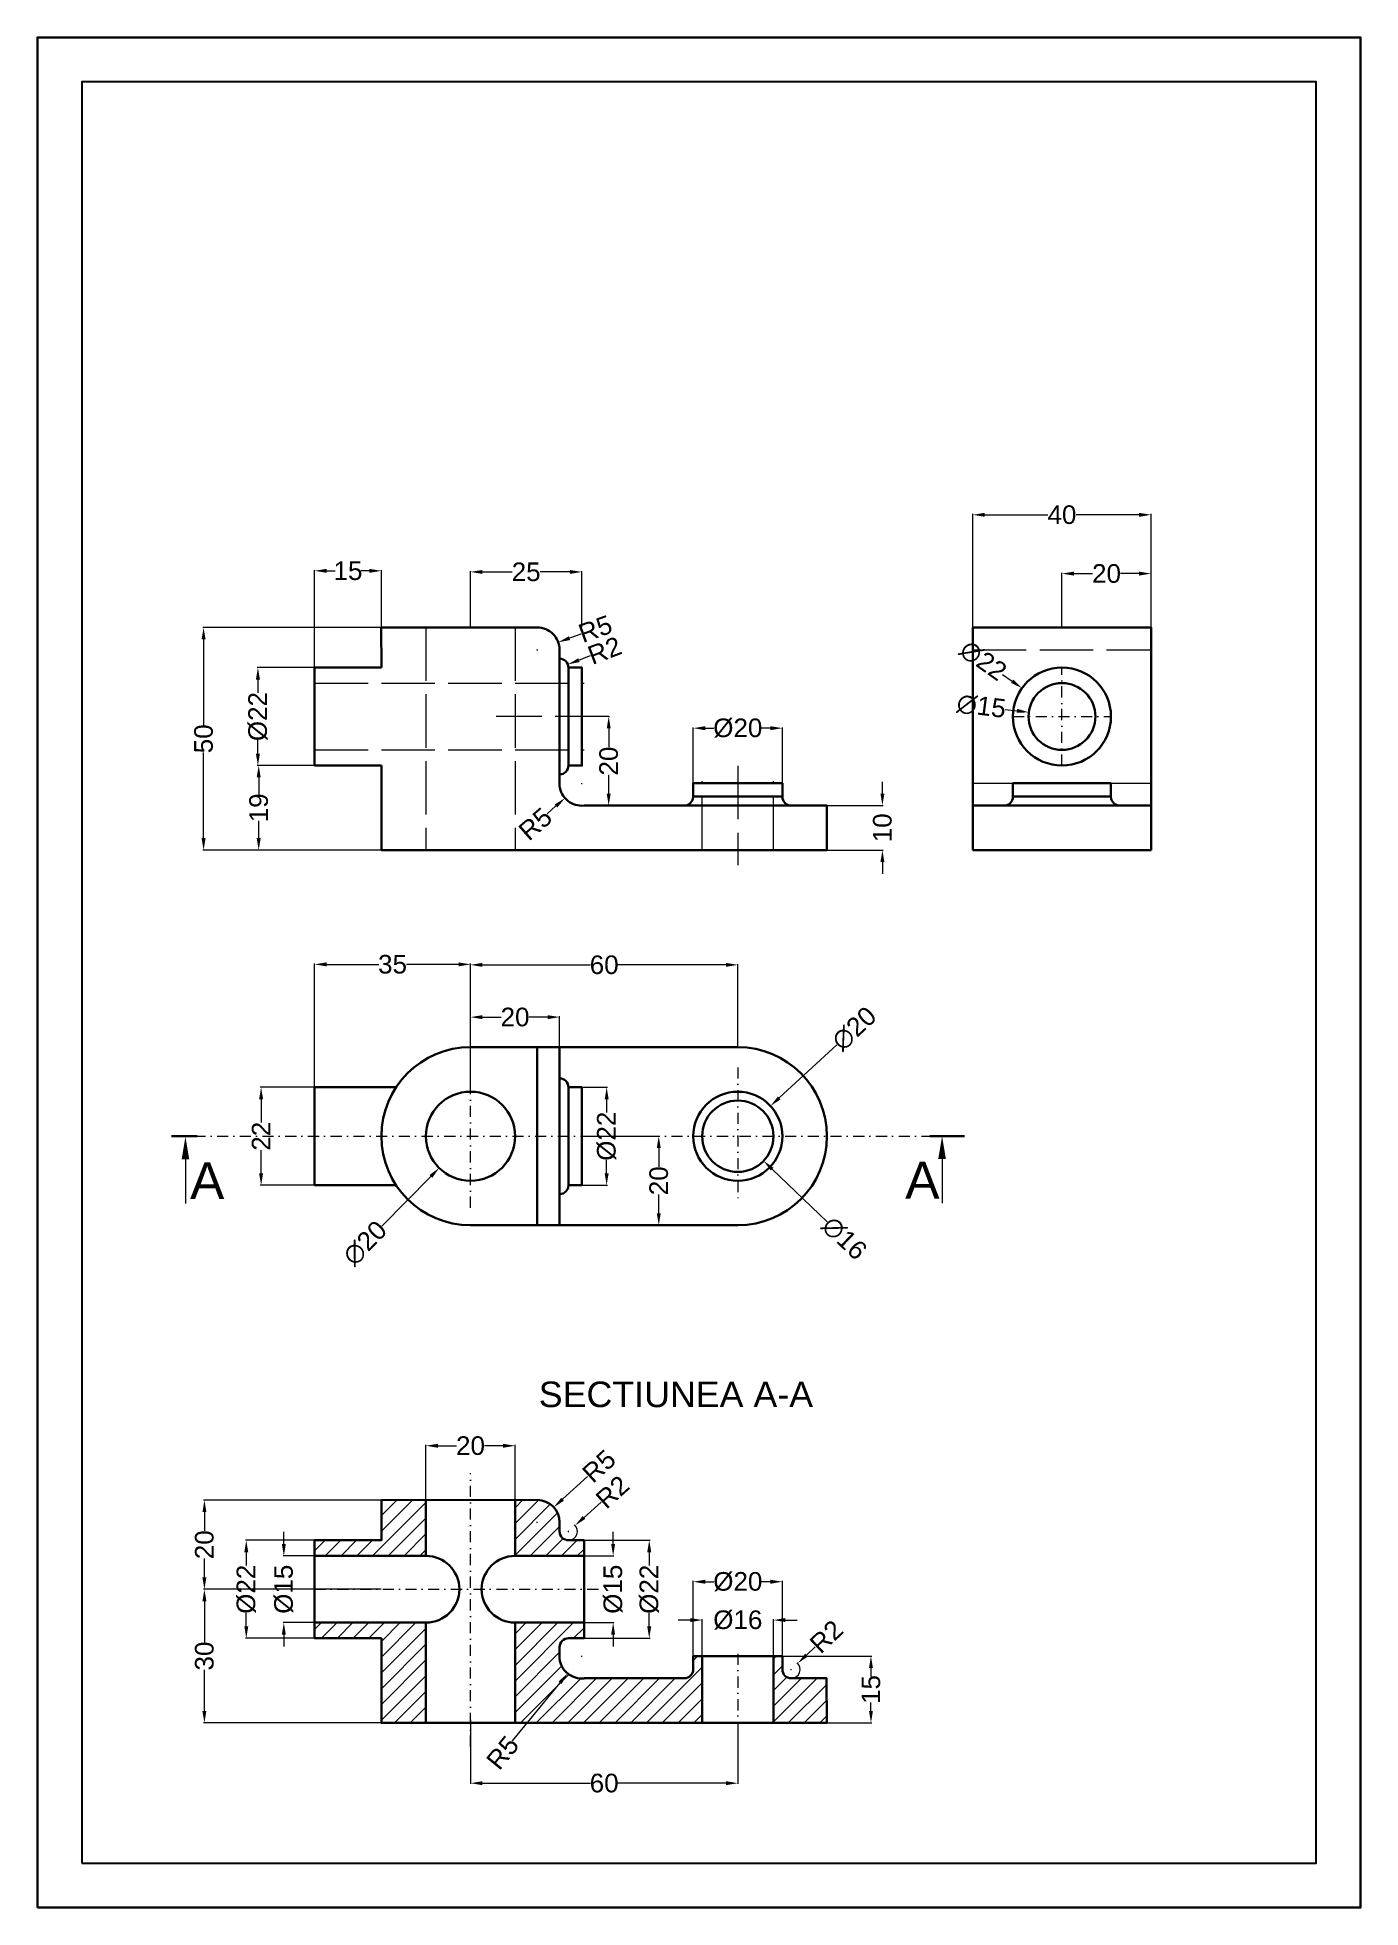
# Model space of a CAD drawing. Header units: inches. Extents: x 0 to 297, y 0 to 420.
import ezdxf

# ---------------------------------------------------------------- set-up
doc = ezdxf.new("R2010")
doc.units = ezdxf.units.IN
doc.header["$MEASUREMENT"] = 0
doc.linetypes.add('ACAD_ISO02W100', pattern=[15, 12, -3])
doc.linetypes.add('DASHDOT', pattern=[1, 0.5, -0.25, 0, -0.25])
for name, color, linetype, lineweight in [('A', 201, 'Continuous', 30), ('axe', 230, 'DASHDOT', 0), ('cote', 201, 'Continuous', 0), ('hasura', 253, 'Continuous', 0), ('interior', 253, 'ACAD_ISO02W100', 0), ('lin groasa', 255, 'Continuous', 30), ('rama', 255, 'Continuous', 30)]:
    doc.layers.add(name, color=color, linetype=linetype, lineweight=lineweight)
doc.styles.get("Standard").update_dxf_attribs({"font": 'arial.ttf'})
doc.dimstyles.get("Standard").update_dxf_attribs({"dimtxt": 4.18, "dimasz": 2.68, "dimexe": 0.18, "dimexo": 0.0625, "dimgap": 0.09, "dimtad": 0, "dimdec": 1, "dimdsep": 46, "dimtxsty": 'Standard', "dimcen": 0.09, "dimclrd": 256, "dimclre": 256, "dimclrt": 256, "dimadec": 0, "dimazin": 2, "dimtfac": 1, "dimtdec": 1, "dimtofl": 0, "dimtmove": 0, "dimatfit": 3, "dimfxl": 1, "dimtfillclr": 256, "dimtolj": 1, "dimtzin": 0, "dimlwd": -1, "dimlwe": -1, "dimarcsym": 0})

msp = doc.modelspace()

# ---------------------------------------------------------------- texts
at = {"layer": 'A', "ltscale": 5}
msp.add_text('SECTIUNEA A-A', height=5.7494, dxfattribs=at).set_placement((112.53, 112.39))
at = {"layer": 'lin groasa', "ltscale": 5}
for p in [(34.26, 159.13), (194.79, 159.23)]:
    msp.add_text('A', height=8.26, dxfattribs=at).set_placement(p)

# ---------------------------------------------------------------- blocks, each defined once
blk = doc.blocks.new('*D1')
at = {"layer": 'cote', "ltscale": 5, "transparency": 16777216}
for p, q in [((97.21, 193.29), (97.21, 200.16)), ((99.89, 199.98), (104.1, 199.98)), ((114.53, 199.98), (110.32, 199.98)), ((117.21, 193.29), (117.21, 200.16))]:
    blk.add_line(p, q, dxfattribs=at)
for points in [[(99.89, 200.42), (99.89, 199.53), (97.21, 199.98)], [(114.53, 200.42), (114.53, 199.53), (117.21, 199.98)]]:
    blk.add_solid(points, dxfattribs=at)
at = {"layer": 'Defpoints', "color": 0, "ltscale": 5, "transparency": 16777216}
for p in [(117.21, 199.98), (97.21, 193.23), (117.21, 193.23)]:
    blk.add_point(p, dxfattribs=at)
at = {"layer": 'cote', "ltscale": 5, "transparency": 16777216, "insert": (107.21, 199.98), "char_height": 4.18, "attachment_point": 5}
blk.add_mtext('\\A1;20', dxfattribs=at)
blk = doc.blocks.new('*D2')
at = {"layer": 'cote', "ltscale": 5, "transparency": 16777216}
for p, q in [((62.21, 278.55), (62.21, 300.39)), ((64.89, 300.21), (66.8, 300.21)), ((74.53, 300.21), (72.61, 300.21)), ((77.21, 278.55), (77.21, 300.39))]:
    blk.add_line(p, q, dxfattribs=at)
for points in [[(64.89, 300.65), (64.89, 299.76), (62.21, 300.21)], [(74.53, 300.65), (74.53, 299.76), (77.21, 300.21)]]:
    blk.add_solid(points, dxfattribs=at)
at = {"layer": 'Defpoints', "color": 0, "ltscale": 5, "transparency": 16777216}
for p in [(77.21, 300.21), (62.21, 278.48), (77.21, 278.48)]:
    blk.add_point(p, dxfattribs=at)
at = {"layer": 'cote', "ltscale": 5, "transparency": 16777216, "insert": (69.71, 300.21), "char_height": 4.18, "attachment_point": 5}
blk.add_mtext('\\A1;15', dxfattribs=at)
blk = doc.blocks.new('*D3')
at = {"layer": 'cote', "ltscale": 5, "transparency": 16777216}
for p, q in [((97.21, 287.55), (97.21, 300.14)), ((99.89, 299.96), (106.57, 299.96)), ((119.51, 299.96), (112.84, 299.96)), ((122.19, 287.55), (122.19, 300.14))]:
    blk.add_line(p, q, dxfattribs=at)
for points in [[(99.89, 300.4), (99.89, 299.51), (97.21, 299.96)], [(119.51, 300.4), (119.51, 299.51), (122.19, 299.96)]]:
    blk.add_solid(points, dxfattribs=at)
at = {"layer": 'Defpoints', "color": 0, "ltscale": 5, "transparency": 16777216}
for p in [(122.19, 299.96), (97.21, 287.48), (122.19, 287.48)]:
    blk.add_point(p, dxfattribs=at)
at = {"layer": 'cote', "ltscale": 5, "transparency": 16777216, "insert": (109.7, 299.96), "char_height": 4.18, "attachment_point": 5}
blk.add_mtext('\\A1;25', dxfattribs=at)
blk = doc.blocks.new('*D4')
at = {"layer": 'cote', "ltscale": 5, "transparency": 16777216}
for p, q in [((128.23, 264.8), (128.23, 260.6)), ((128.3, 267.48), (128.41, 267.48)), ((128.23, 250.17), (128.23, 254.37)), ((128.3, 247.49), (128.41, 247.49))]:
    blk.add_line(p, q, dxfattribs=at)
for points in [[(127.79, 264.8), (128.68, 264.8), (128.23, 267.48)], [(127.79, 250.17), (128.68, 250.17), (128.23, 247.49)]]:
    blk.add_solid(points, dxfattribs=at)
at = {"layer": 'Defpoints', "color": 0, "ltscale": 5, "transparency": 16777216}
for p in [(128.23, 267.48), (128.23, 247.49), (128.23, 247.49)]:
    blk.add_point(p, dxfattribs=at)
at = {"layer": 'cote', "ltscale": 5, "transparency": 16777216, "insert": (128.23, 257.48), "char_height": 4.18, "attachment_point": 5, "rotation": 90}
blk.add_mtext('\\A1;20', dxfattribs=at)
blk = doc.blocks.new('*D5')
at = {"layer": 'cote', "ltscale": 5, "transparency": 16777216}
for p, q in [((77.15, 287.48), (37.12, 287.48)), ((37.3, 284.8), (37.3, 265.56)), ((37.3, 240.17), (37.3, 259.41)), ((77.15, 237.49), (37.12, 237.49))]:
    blk.add_line(p, q, dxfattribs=at)
for points in [[(36.85, 284.8), (37.75, 284.8), (37.3, 287.48)], [(36.85, 240.17), (37.75, 240.17), (37.3, 237.49)]]:
    blk.add_solid(points, dxfattribs=at)
at = {"layer": 'Defpoints', "color": 0, "ltscale": 5, "transparency": 16777216}
for p in [(77.21, 287.48), (37.3, 237.49), (77.21, 237.49)]:
    blk.add_point(p, dxfattribs=at)
at = {"layer": 'cote', "ltscale": 5, "transparency": 16777216, "insert": (37.3, 262.48), "char_height": 4.18, "attachment_point": 5, "rotation": 90}
blk.add_mtext('\\A1;50', dxfattribs=at)
blk = doc.blocks.new('*D6')
at = {"layer": 'cote', "ltscale": 5, "transparency": 16777216}
for p, q in [((62.15, 256.48), (49.49, 256.48)), ((49.67, 253.8), (49.67, 249.88)), ((49.67, 240.17), (49.67, 244.09)), ((62.15, 237.49), (49.49, 237.49))]:
    blk.add_line(p, q, dxfattribs=at)
for points in [[(49.22, 253.8), (50.12, 253.8), (49.67, 256.48)], [(49.22, 240.17), (50.12, 240.17), (49.67, 237.49)]]:
    blk.add_solid(points, dxfattribs=at)
at = {"layer": 'Defpoints', "color": 0, "ltscale": 5, "transparency": 16777216}
for p in [(62.21, 256.48), (49.67, 237.49), (62.21, 237.49)]:
    blk.add_point(p, dxfattribs=at)
at = {"layer": 'cote', "ltscale": 5, "transparency": 16777216, "insert": (49.67, 246.98), "char_height": 4.18, "attachment_point": 5, "rotation": 90}
blk.add_mtext('\\A1;19', dxfattribs=at)
blk = doc.blocks.new('*D7')
at = {"layer": 'cote', "ltscale": 5, "transparency": 16777216}
for p, q in [((62.15, 278.48), (49.31, 278.48)), ((49.49, 275.8), (49.49, 272.82)), ((49.49, 259.16), (49.49, 262.15)), ((62.15, 256.48), (49.31, 256.48))]:
    blk.add_line(p, q, dxfattribs=at)
for points in [[(49.04, 275.8), (49.94, 275.8), (49.49, 278.48)], [(49.04, 259.16), (49.94, 259.16), (49.49, 256.48)]]:
    blk.add_solid(points, dxfattribs=at)
at = {"layer": 'Defpoints', "color": 0, "ltscale": 5, "transparency": 16777216}
for p in [(62.21, 278.48), (49.49, 256.48), (62.21, 256.48)]:
    blk.add_point(p, dxfattribs=at)
at = {"layer": 'cote', "ltscale": 5, "transparency": 16777216, "insert": (49.49, 267.48), "char_height": 4.18, "attachment_point": 5, "rotation": 90}
blk.add_mtext('\\A1;%%C22', dxfattribs=at)
blk = doc.blocks.new('*D8')
at = {"layer": 'cote', "ltscale": 5, "transparency": 16777216}
for p, q in [((147.21, 252.6), (147.21, 265.05)), ((149.89, 264.87), (151.86, 264.87)), ((164.53, 264.87), (162.56, 264.87)), ((167.21, 252.6), (167.21, 265.05))]:
    blk.add_line(p, q, dxfattribs=at)
for points in [[(149.89, 265.31), (149.89, 264.42), (147.21, 264.87)], [(164.53, 265.31), (164.53, 264.42), (167.21, 264.87)]]:
    blk.add_solid(points, dxfattribs=at)
at = {"layer": 'Defpoints', "color": 0, "ltscale": 5, "transparency": 16777216}
for p in [(167.21, 264.87), (147.21, 252.53), (167.21, 252.53)]:
    blk.add_point(p, dxfattribs=at)
at = {"layer": 'cote', "ltscale": 5, "transparency": 16777216, "insert": (157.21, 264.87), "char_height": 4.18, "attachment_point": 5}
blk.add_mtext('\\A1;%%C20', dxfattribs=at)
blk = doc.blocks.new('*D9')
at = {"layer": 'cote', "ltscale": 5, "transparency": 16777216}
for p, q in [((189.67, 250.17), (189.67, 252.85)), ((177.27, 247.49), (189.85, 247.49)), ((177.27, 237.49), (189.85, 237.49)), ((189.67, 234.81), (189.67, 232.13))]:
    blk.add_line(p, q, dxfattribs=at)
for points in [[(189.23, 250.17), (190.12, 250.17), (189.67, 247.49)], [(189.23, 234.81), (190.12, 234.81), (189.67, 237.49)]]:
    blk.add_solid(points, dxfattribs=at)
at = {"layer": 'Defpoints', "color": 0, "ltscale": 5, "transparency": 16777216}
for p in [(177.21, 247.49), (177.21, 237.49), (189.67, 237.49)]:
    blk.add_point(p, dxfattribs=at)
at = {"layer": 'cote', "ltscale": 5, "transparency": 16777216, "insert": (189.67, 242.49), "char_height": 4.18, "attachment_point": 5, "rotation": 90}
blk.add_mtext('\\A1;10', dxfattribs=at)
blk = doc.blocks.new('*D10')
at = {"layer": 'cote', "ltscale": 5, "transparency": 16777216}
for p, q in [((121.96, 285.98), (119.43, 285.08)), ((112.11, 282.48), (112.29, 282.48)), ((112.2, 282.39), (112.2, 282.57))]:
    blk.add_line(p, q, dxfattribs=at)
blk.add_solid([(119.28, 285.5), (119.58, 284.66), (116.91, 284.17)], dxfattribs=at)
at = {"layer": 'Defpoints', "color": 0, "ltscale": 5, "transparency": 16777216}
for p in [(112.2, 282.48), (116.91, 284.17)]:
    blk.add_point(p, dxfattribs=at)
at = {"layer": 'cote', "ltscale": 5, "transparency": 16777216, "insert": (125.23, 287.15), "char_height": 4.18, "attachment_point": 5, "rotation": 19.7233}
blk.add_mtext('\\A1;R5', dxfattribs=at)
blk = doc.blocks.new('*D11')
at = {"layer": 'cote', "ltscale": 5, "transparency": 16777216}
for p, q in [((117.12, 278.48), (117.3, 278.48)), ((117.21, 278.39), (117.21, 278.57)), ((124.09, 281.1), (121.58, 280.15))]:
    blk.add_line(p, q, dxfattribs=at)
blk.add_solid([(121.42, 280.57), (121.74, 279.73), (119.08, 279.2)], dxfattribs=at)
at = {"layer": 'Defpoints', "color": 0, "ltscale": 5, "transparency": 16777216}
for p in [(117.21, 278.48), (119.08, 279.2)]:
    blk.add_point(p, dxfattribs=at)
at = {"layer": 'cote', "ltscale": 5, "transparency": 16777216, "insert": (127.3, 282.32), "char_height": 4.18, "attachment_point": 5, "rotation": 20.8193}
blk.add_mtext('\\A1;R2', dxfattribs=at)
blk = doc.blocks.new('*D12')
at = {"layer": 'cote', "ltscale": 5, "transparency": 16777216}
for p, q in [((122.09, 252.46), (122.27, 252.46)), ((122.18, 252.37), (122.18, 252.55)), ((114.39, 245.63), (116.4, 247.4))]:
    blk.add_line(p, q, dxfattribs=at)
blk.add_solid([(116.11, 247.74), (116.7, 247.06), (118.42, 249.16)], dxfattribs=at)
at = {"layer": 'Defpoints', "color": 0, "ltscale": 5, "transparency": 16777216}
for p in [(122.18, 252.46), (118.42, 249.16)]:
    blk.add_point(p, dxfattribs=at)
at = {"layer": 'cote', "ltscale": 5, "transparency": 16777216, "insert": (111.77, 243.35), "char_height": 4.18, "attachment_point": 5, "rotation": 41.1904}
blk.add_mtext('\\A1;R5', dxfattribs=at)
blk = doc.blocks.new('*D13')
at = {"layer": 'cote', "ltscale": 5, "transparency": 16777216}
for p, q in [((229.97, 287.55), (229.97, 299.76)), ((232.65, 299.58), (236.86, 299.58)), ((247.29, 299.58), (243.08, 299.58)), ((249.97, 287.55), (249.97, 299.76))]:
    blk.add_line(p, q, dxfattribs=at)
for points in [[(232.65, 300.03), (232.65, 299.13), (229.97, 299.58)], [(247.29, 300.03), (247.29, 299.13), (249.97, 299.58)]]:
    blk.add_solid(points, dxfattribs=at)
at = {"layer": 'Defpoints', "color": 0, "ltscale": 5, "transparency": 16777216}
for p in [(249.97, 299.58), (229.97, 287.49), (249.97, 287.49)]:
    blk.add_point(p, dxfattribs=at)
at = {"layer": 'cote', "ltscale": 5, "transparency": 16777216, "insert": (239.97, 299.58), "char_height": 4.18, "attachment_point": 5}
blk.add_mtext('\\A1;20', dxfattribs=at)
blk = doc.blocks.new('*D14')
at = {"layer": 'cote', "ltscale": 5, "transparency": 16777216}
for p, q in [((209.97, 287.55), (209.97, 312.97)), ((212.65, 312.79), (226.81, 312.79)), ((247.29, 312.79), (233.13, 312.79)), ((249.97, 287.55), (249.97, 312.97))]:
    blk.add_line(p, q, dxfattribs=at)
for points in [[(212.65, 313.23), (212.65, 312.34), (209.97, 312.79)], [(247.29, 313.23), (247.29, 312.34), (249.97, 312.79)]]:
    blk.add_solid(points, dxfattribs=at)
at = {"layer": 'Defpoints', "color": 0, "ltscale": 5, "transparency": 16777216}
for p in [(249.97, 312.79), (209.97, 287.49), (249.97, 287.49)]:
    blk.add_point(p, dxfattribs=at)
at = {"layer": 'cote', "ltscale": 5, "transparency": 16777216, "insert": (229.97, 312.79), "char_height": 4.18, "attachment_point": 5}
blk.add_mtext('\\A1;40', dxfattribs=at)
blk = doc.blocks.new('*D15')
at = {"layer": 'cote', "ltscale": 5, "transparency": 16777216}
for p, q in [((216.63, 276.95), (218.82, 275.4)), ((229.88, 267.48), (230.06, 267.48)), ((229.97, 267.39), (229.97, 267.57))]:
    blk.add_line(p, q, dxfattribs=at)
blk.add_solid([(219.07, 275.77), (218.56, 275.04), (221, 273.85)], dxfattribs=at)
at = {"layer": 'Defpoints', "color": 0, "ltscale": 5, "transparency": 16777216}
for p in [(221, 273.85), (238.94, 261.12)]:
    blk.add_point(p, dxfattribs=at)
at = {"layer": 'cote', "ltscale": 5, "transparency": 16777216, "insert": (212.28, 280.04), "char_height": 4.18, "attachment_point": 5, "rotation": 324.6384}
blk.add_mtext('\\A1;∅22', dxfattribs=at)
blk = doc.blocks.new('*D16')
at = {"layer": 'cote', "ltscale": 5, "transparency": 16777216}
for p, q in [((217.21, 269.1), (219.87, 268.77)), ((229.88, 267.48), (230.06, 267.48)), ((229.97, 267.39), (229.97, 267.57))]:
    blk.add_line(p, q, dxfattribs=at)
blk.add_solid([(219.93, 269.21), (219.82, 268.32), (222.53, 268.43)], dxfattribs=at)
at = {"layer": 'Defpoints', "color": 0, "ltscale": 5, "transparency": 16777216}
for p in [(222.53, 268.43), (237.41, 266.54)]:
    blk.add_point(p, dxfattribs=at)
at = {"layer": 'cote', "ltscale": 5, "transparency": 16777216, "insert": (211.88, 269.78), "char_height": 4.18, "attachment_point": 5, "rotation": 352.7708}
blk.add_mtext('\\A1;∅15', dxfattribs=at)
blk = doc.blocks.new('*D17')
at = {"layer": 'cote', "ltscale": 5, "transparency": 16777216}
for p, q in [((97.12, 173.23), (97.3, 173.23)), ((97.21, 173.14), (97.21, 173.32)), ((77.3, 153.02), (88.31, 164.2))]:
    blk.add_line(p, q, dxfattribs=at)
blk.add_solid([(87.99, 164.51), (88.63, 163.88), (90.19, 166.11)], dxfattribs=at)
at = {"layer": 'Defpoints', "color": 0, "ltscale": 5, "transparency": 16777216}
for p in [(104.23, 180.35), (90.19, 166.11)]:
    blk.add_point(p, dxfattribs=at)
at = {"layer": 'cote', "ltscale": 5, "transparency": 16777216, "insert": (73.54, 149.21), "char_height": 4.18, "attachment_point": 5, "rotation": 45.4229}
blk.add_mtext('\\A1;∅20', dxfattribs=at)
blk = doc.blocks.new('*D18')
at = {"layer": 'cote', "ltscale": 5, "transparency": 16777216}
for p, q in [((62.15, 184.23), (50.03, 184.23)), ((50.21, 181.55), (50.21, 176.33)), ((50.21, 164.91), (50.21, 170.13)), ((62.15, 162.23), (50.03, 162.23))]:
    blk.add_line(p, q, dxfattribs=at)
for points in [[(49.76, 181.55), (50.66, 181.55), (50.21, 184.23)], [(49.76, 164.91), (50.66, 164.91), (50.21, 162.23)]]:
    blk.add_solid(points, dxfattribs=at)
at = {"layer": 'Defpoints', "color": 0, "ltscale": 5, "transparency": 16777216}
for p in [(62.21, 184.23), (50.21, 162.23), (62.21, 162.23)]:
    blk.add_point(p, dxfattribs=at)
at = {"layer": 'cote', "ltscale": 5, "transparency": 16777216, "insert": (50.21, 173.23), "char_height": 4.18, "attachment_point": 5, "rotation": 90}
blk.add_mtext('\\A1;22', dxfattribs=at)
blk = doc.blocks.new('*D19')
at = {"layer": 'cote', "ltscale": 5, "transparency": 16777216}
for p, q in [((62.21, 184.29), (62.21, 212.01)), ((64.89, 211.83), (76.61, 211.83)), ((94.53, 211.83), (82.81, 211.83)), ((97.21, 184.29), (97.21, 212.01))]:
    blk.add_line(p, q, dxfattribs=at)
for points in [[(64.89, 212.28), (64.89, 211.38), (62.21, 211.83)], [(94.53, 212.28), (94.53, 211.38), (97.21, 211.83)]]:
    blk.add_solid(points, dxfattribs=at)
at = {"layer": 'Defpoints', "color": 0, "ltscale": 5, "transparency": 16777216}
for p in [(97.21, 211.83), (62.21, 184.23), (97.21, 184.23)]:
    blk.add_point(p, dxfattribs=at)
at = {"layer": 'cote', "ltscale": 5, "transparency": 16777216, "insert": (79.71, 211.83), "char_height": 4.18, "attachment_point": 5}
blk.add_mtext('\\A1;35', dxfattribs=at)
blk = doc.blocks.new('*D20')
at = {"layer": 'cote', "ltscale": 5, "transparency": 16777216}
for p, q in [((97.21, 193.29), (97.21, 211.89)), ((99.89, 211.71), (124.12, 211.71)), ((154.53, 211.71), (130.3, 211.71)), ((157.21, 193.29), (157.21, 211.89))]:
    blk.add_line(p, q, dxfattribs=at)
for points in [[(99.89, 212.16), (99.89, 211.27), (97.21, 211.71)], [(154.53, 212.16), (154.53, 211.27), (157.21, 211.71)]]:
    blk.add_solid(points, dxfattribs=at)
at = {"layer": 'Defpoints', "color": 0, "ltscale": 5, "transparency": 16777216}
for p in [(157.21, 211.71), (97.21, 193.23), (157.21, 193.23)]:
    blk.add_point(p, dxfattribs=at)
at = {"layer": 'cote', "ltscale": 5, "transparency": 16777216, "insert": (127.21, 211.71), "char_height": 4.18, "attachment_point": 5}
blk.add_mtext('\\A1;60', dxfattribs=at)
blk = doc.blocks.new('*D21')
at = {"layer": 'cote', "ltscale": 5, "transparency": 16777216}
for p, q in [((124.27, 173.23), (139.65, 173.23)), ((139.47, 170.55), (139.47, 166.34)), ((139.47, 155.91), (139.47, 160.12)), ((124.27, 153.23), (139.65, 153.23))]:
    blk.add_line(p, q, dxfattribs=at)
for points in [[(139.02, 170.55), (139.91, 170.55), (139.47, 173.23)], [(139.02, 155.91), (139.91, 155.91), (139.47, 153.23)]]:
    blk.add_solid(points, dxfattribs=at)
at = {"layer": 'Defpoints', "color": 0, "ltscale": 5, "transparency": 16777216}
for p in [(124.2, 173.23), (124.2, 153.23), (139.47, 153.23)]:
    blk.add_point(p, dxfattribs=at)
at = {"layer": 'cote', "ltscale": 5, "transparency": 16777216, "insert": (139.47, 163.23), "char_height": 4.18, "attachment_point": 5, "rotation": 90}
blk.add_mtext('\\A1;20', dxfattribs=at)
blk = doc.blocks.new('*D22')
at = {"layer": 'cote', "ltscale": 5, "transparency": 16777216}
for p, q in [((157.12, 173.23), (157.3, 173.23)), ((157.21, 173.14), (157.21, 173.32)), ((177.26, 154.02), (164.92, 165.84))]:
    blk.add_line(p, q, dxfattribs=at)
blk.add_solid([(165.23, 166.16), (164.61, 165.52), (162.99, 167.7)], dxfattribs=at)
at = {"layer": 'Defpoints', "color": 0, "ltscale": 5, "transparency": 16777216}
for p in [(151.43, 178.76), (162.99, 167.7)]:
    blk.add_point(p, dxfattribs=at)
at = {"layer": 'cote', "ltscale": 5, "transparency": 16777216, "insert": (181.13, 150.32), "char_height": 4.18, "attachment_point": 5, "rotation": 316.2454}
blk.add_mtext('\\A1;∅16', dxfattribs=at)
blk = doc.blocks.new('*D23')
at = {"layer": 'cote', "ltscale": 5, "transparency": 16777216}
for p, q in [((179.41, 193.76), (166.52, 181.84)), ((157.12, 173.23), (157.3, 173.23)), ((157.21, 173.14), (157.21, 173.32))]:
    blk.add_line(p, q, dxfattribs=at)
blk.add_solid([(166.21, 182.16), (166.82, 181.51), (164.55, 180.02)], dxfattribs=at)
at = {"layer": 'Defpoints', "color": 0, "ltscale": 5, "transparency": 16777216}
for p in [(164.55, 180.02), (149.87, 166.44)]:
    blk.add_point(p, dxfattribs=at)
at = {"layer": 'cote', "ltscale": 5, "transparency": 16777216, "insert": (183.34, 197.39), "char_height": 4.18, "attachment_point": 5, "rotation": 42.7564}
blk.add_mtext('\\A1;∅20', dxfattribs=at)
blk = doc.blocks.new('*D24')
at = {"layer": 'cote', "ltscale": 5, "transparency": 16777216}
for p, q in [((122.27, 184.23), (127.95, 184.23)), ((127.77, 181.55), (127.77, 178.57)), ((127.77, 164.91), (127.77, 167.89)), ((122.27, 162.23), (127.95, 162.23))]:
    blk.add_line(p, q, dxfattribs=at)
for points in [[(127.33, 181.55), (128.22, 181.55), (127.77, 184.23)], [(127.33, 164.91), (128.22, 164.91), (127.77, 162.23)]]:
    blk.add_solid(points, dxfattribs=at)
at = {"layer": 'Defpoints', "color": 0, "ltscale": 5, "transparency": 16777216}
for p in [(122.21, 184.23), (122.21, 162.23), (127.77, 162.23)]:
    blk.add_point(p, dxfattribs=at)
at = {"layer": 'cote', "ltscale": 5, "transparency": 16777216, "insert": (127.77, 173.23), "char_height": 4.18, "attachment_point": 5, "rotation": 90}
blk.add_mtext('\\A1;%%C22', dxfattribs=at)
blk = doc.blocks.new('*D25')
at = {"layer": 'cote', "ltscale": 5, "transparency": 16777216}
for p, q in [((55.31, 81.67), (55.31, 84.35)), ((62.15, 78.99), (55.13, 78.99)), ((62.15, 63.99), (55.13, 63.99)), ((55.31, 61.31), (55.31, 58.63))]:
    blk.add_line(p, q, dxfattribs=at)
for points in [[(54.86, 81.67), (55.76, 81.67), (55.31, 78.99)], [(54.86, 61.31), (55.76, 61.31), (55.31, 63.99)]]:
    blk.add_solid(points, dxfattribs=at)
at = {"layer": 'Defpoints', "color": 0, "ltscale": 5, "transparency": 16777216}
for p in [(55.31, 78.99), (62.21, 78.99), (62.21, 63.99)]:
    blk.add_point(p, dxfattribs=at)
at = {"layer": 'cote', "ltscale": 5, "transparency": 16777216, "insert": (55.31, 71.49), "char_height": 4.18, "attachment_point": 5, "rotation": 90}
blk.add_mtext('\\A1;%%C15', dxfattribs=at)
blk = doc.blocks.new('*D26')
at = {"layer": 'cote', "ltscale": 5, "transparency": 16777216}
for p, q in [((62.15, 82.49), (46.7, 82.49)), ((46.88, 79.81), (46.88, 76.82)), ((46.88, 63.17), (46.88, 66.15)), ((62.15, 60.49), (46.7, 60.49))]:
    blk.add_line(p, q, dxfattribs=at)
for points in [[(46.44, 79.81), (47.33, 79.81), (46.88, 82.49)], [(46.44, 63.17), (47.33, 63.17), (46.88, 60.49)]]:
    blk.add_solid(points, dxfattribs=at)
at = {"layer": 'Defpoints', "color": 0, "ltscale": 5, "transparency": 16777216}
for p in [(62.21, 82.49), (46.88, 60.49), (62.21, 60.49)]:
    blk.add_point(p, dxfattribs=at)
at = {"layer": 'cote', "ltscale": 5, "transparency": 16777216, "insert": (46.88, 71.49), "char_height": 4.18, "attachment_point": 5, "rotation": 90}
blk.add_mtext('\\A1;%%C22', dxfattribs=at)
blk = doc.blocks.new('*D27')
at = {"layer": 'cote', "ltscale": 5, "transparency": 16777216}
for p, q in [((77.15, 71.49), (37.3, 71.49)), ((37.48, 68.81), (37.48, 59.56)), ((37.48, 44.17), (37.48, 53.41)), ((77.15, 41.49), (37.3, 41.49))]:
    blk.add_line(p, q, dxfattribs=at)
for points in [[(37.03, 68.81), (37.93, 68.81), (37.48, 71.49)], [(37.03, 44.17), (37.93, 44.17), (37.48, 41.49)]]:
    blk.add_solid(points, dxfattribs=at)
at = {"layer": 'Defpoints', "color": 0, "ltscale": 5, "transparency": 16777216}
for p in [(37.48, 71.49), (77.21, 71.49), (77.21, 41.49)]:
    blk.add_point(p, dxfattribs=at)
at = {"layer": 'cote', "ltscale": 5, "transparency": 16777216, "insert": (37.48, 56.49), "char_height": 4.18, "attachment_point": 5, "rotation": 90}
blk.add_mtext('\\A1;30', dxfattribs=at)
blk = doc.blocks.new('*D28')
at = {"layer": 'cote', "ltscale": 5, "transparency": 16777216}
for p, q in [((77.15, 91.49), (37.3, 91.49)), ((37.48, 88.81), (37.48, 84.6)), ((37.48, 74.17), (37.48, 78.37)), ((77.15, 71.49), (37.3, 71.49))]:
    blk.add_line(p, q, dxfattribs=at)
for points in [[(37.03, 88.81), (37.93, 88.81), (37.48, 91.49)], [(37.03, 74.17), (37.93, 74.17), (37.48, 71.49)]]:
    blk.add_solid(points, dxfattribs=at)
at = {"layer": 'Defpoints', "color": 0, "ltscale": 5, "transparency": 16777216}
for p in [(77.21, 91.49), (37.48, 71.49), (77.21, 71.49)]:
    blk.add_point(p, dxfattribs=at)
at = {"layer": 'cote', "ltscale": 5, "transparency": 16777216, "insert": (37.48, 81.49), "char_height": 4.18, "attachment_point": 5, "rotation": 90}
blk.add_mtext('\\A1;20', dxfattribs=at)
blk = doc.blocks.new('*D29')
at = {"layer": 'cote', "ltscale": 5, "transparency": 16777216}
for p, q in [((87.21, 91.57), (87.21, 103.9)), ((89.89, 103.72), (94.1, 103.72)), ((104.53, 103.72), (100.32, 103.72)), ((107.21, 91.57), (107.21, 103.9))]:
    blk.add_line(p, q, dxfattribs=at)
for points in [[(89.89, 104.16), (89.89, 103.27), (87.21, 103.72)], [(104.53, 104.16), (104.53, 103.27), (107.21, 103.72)]]:
    blk.add_solid(points, dxfattribs=at)
at = {"layer": 'Defpoints', "color": 0, "ltscale": 5, "transparency": 16777216}
for p in [(107.21, 103.72), (87.21, 91.51), (107.21, 91.51)]:
    blk.add_point(p, dxfattribs=at)
at = {"layer": 'cote', "ltscale": 5, "transparency": 16777216, "insert": (97.21, 103.72), "char_height": 4.18, "attachment_point": 5}
blk.add_mtext('\\A1;20', dxfattribs=at)
blk = doc.blocks.new('*D30')
at = {"layer": 'cote', "ltscale": 5, "transparency": 16777216}
for p, q in [((129.23, 81.67), (129.23, 84.35)), ((122.77, 78.99), (129.41, 78.99)), ((122.77, 63.99), (129.41, 63.99)), ((129.23, 61.31), (129.23, 58.63))]:
    blk.add_line(p, q, dxfattribs=at)
for points in [[(128.78, 81.67), (129.67, 81.67), (129.23, 78.99)], [(128.78, 61.31), (129.67, 61.31), (129.23, 63.99)]]:
    blk.add_solid(points, dxfattribs=at)
at = {"layer": 'Defpoints', "color": 0, "ltscale": 5, "transparency": 16777216}
for p in [(122.71, 78.99), (122.71, 63.99), (129.23, 63.99)]:
    blk.add_point(p, dxfattribs=at)
at = {"layer": 'cote', "ltscale": 5, "transparency": 16777216, "insert": (129.23, 71.49), "char_height": 4.18, "attachment_point": 5, "rotation": 90}
blk.add_mtext('\\A1;%%C15', dxfattribs=at)
blk = doc.blocks.new('*D31')
at = {"layer": 'cote', "ltscale": 5, "transparency": 16777216}
for p, q in [((122.77, 82.49), (137.51, 82.49)), ((137.33, 79.81), (137.33, 76.82)), ((137.33, 63.17), (137.33, 66.15)), ((122.77, 60.49), (137.51, 60.49))]:
    blk.add_line(p, q, dxfattribs=at)
for points in [[(136.88, 79.81), (137.78, 79.81), (137.33, 82.49)], [(136.88, 63.17), (137.78, 63.17), (137.33, 60.49)]]:
    blk.add_solid(points, dxfattribs=at)
at = {"layer": 'Defpoints', "color": 0, "ltscale": 5, "transparency": 16777216}
for p in [(122.71, 82.49), (122.71, 60.49), (137.33, 60.49)]:
    blk.add_point(p, dxfattribs=at)
at = {"layer": 'cote', "ltscale": 5, "transparency": 16777216, "insert": (137.33, 71.49), "char_height": 4.18, "attachment_point": 5, "rotation": 90}
blk.add_mtext('\\A1;%%C22', dxfattribs=at)
blk = doc.blocks.new('*D32')
at = {"layer": 'cote', "ltscale": 5, "transparency": 16777216}
for p, q in [((146.53, 64.57), (143.85, 64.57)), ((149.21, 56.53), (149.21, 64.75)), ((165.21, 56.53), (165.21, 64.75)), ((167.89, 64.57), (170.57, 64.57))]:
    blk.add_line(p, q, dxfattribs=at)
for points in [[(146.53, 65.02), (146.53, 64.12), (149.21, 64.57)], [(167.89, 65.02), (167.89, 64.12), (165.21, 64.57)]]:
    blk.add_solid(points, dxfattribs=at)
at = {"layer": 'Defpoints', "color": 0, "ltscale": 5, "transparency": 16777216}
for p in [(165.21, 64.57), (149.21, 56.47), (165.21, 56.47)]:
    blk.add_point(p, dxfattribs=at)
at = {"layer": 'cote', "ltscale": 5, "transparency": 16777216, "insert": (157.21, 64.57), "char_height": 4.18, "attachment_point": 5}
blk.add_mtext('\\A1;%%C16', dxfattribs=at)
blk = doc.blocks.new('*D33')
at = {"layer": 'cote', "ltscale": 5, "transparency": 16777216}
for p, q in [((147.21, 56.53), (147.21, 73.36)), ((149.89, 73.18), (151.86, 73.18)), ((164.53, 73.18), (162.56, 73.18)), ((167.21, 56.53), (167.21, 73.36))]:
    blk.add_line(p, q, dxfattribs=at)
for points in [[(149.89, 73.63), (149.89, 72.73), (147.21, 73.18)], [(164.53, 73.63), (164.53, 72.73), (167.21, 73.18)]]:
    blk.add_solid(points, dxfattribs=at)
at = {"layer": 'Defpoints', "color": 0, "ltscale": 5, "transparency": 16777216}
for p in [(167.21, 73.18), (147.21, 56.47), (167.21, 56.47)]:
    blk.add_point(p, dxfattribs=at)
at = {"layer": 'cote', "ltscale": 5, "transparency": 16777216, "insert": (157.21, 73.18), "char_height": 4.18, "attachment_point": 5}
blk.add_mtext('\\A1;%%C20', dxfattribs=at)
blk = doc.blocks.new('*D34')
at = {"layer": 'cote', "ltscale": 5, "transparency": 16777216}
for p, q in [((167.27, 56.47), (187.28, 56.47)), ((187.1, 53.79), (187.1, 51.88)), ((187.1, 44.17), (187.1, 46.08)), ((167.27, 41.49), (187.28, 41.49))]:
    blk.add_line(p, q, dxfattribs=at)
for points in [[(186.65, 53.79), (187.54, 53.79), (187.1, 56.47)], [(186.65, 44.17), (187.54, 44.17), (187.1, 41.49)]]:
    blk.add_solid(points, dxfattribs=at)
at = {"layer": 'Defpoints', "color": 0, "ltscale": 5, "transparency": 16777216}
for p in [(167.21, 56.47), (167.21, 41.49), (187.1, 41.49)]:
    blk.add_point(p, dxfattribs=at)
at = {"layer": 'cote', "ltscale": 5, "transparency": 16777216, "insert": (187.1, 48.98), "char_height": 4.18, "attachment_point": 5, "rotation": 90}
blk.add_mtext('\\A1;15', dxfattribs=at)
blk = doc.blocks.new('*D35')
at = {"layer": 'cote', "ltscale": 5, "transparency": 16777216}
for p, q in [((97.21, 42.17), (97.21, 27.76)), ((157.21, 41.43), (157.21, 27.76)), ((99.89, 27.94), (124.12, 27.94)), ((154.53, 27.94), (130.3, 27.94))]:
    blk.add_line(p, q, dxfattribs=at)
for points in [[(99.89, 28.38), (99.89, 27.49), (97.21, 27.94)], [(154.53, 28.38), (154.53, 27.49), (157.21, 27.94)]]:
    blk.add_solid(points, dxfattribs=at)
at = {"layer": 'Defpoints', "color": 0, "ltscale": 5, "transparency": 16777216}
for p in [(97.21, 42.23), (157.21, 41.49), (157.21, 27.94)]:
    blk.add_point(p, dxfattribs=at)
at = {"layer": 'cote', "ltscale": 5, "transparency": 16777216, "insert": (127.21, 27.94), "char_height": 4.18, "attachment_point": 5}
blk.add_mtext('\\A1;60', dxfattribs=at)
blk = doc.blocks.new('*D36')
at = {"layer": 'cote', "ltscale": 5, "transparency": 16777216}
for p, q in [((123.49, 96.8), (117.89, 91.71)), ((112.09, 86.53), (112.27, 86.53)), ((112.18, 86.44), (112.18, 86.62))]:
    blk.add_line(p, q, dxfattribs=at)
blk.add_solid([(117.59, 92.04), (118.19, 91.38), (115.9, 89.91)], dxfattribs=at)
at = {"layer": 'Defpoints', "color": 0, "ltscale": 5, "transparency": 16777216}
for p in [(115.9, 89.91), (112.18, 86.53)]:
    blk.add_point(p, dxfattribs=at)
at = {"layer": 'cote', "ltscale": 5, "transparency": 16777216, "insert": (126.07, 99.13), "char_height": 4.18, "attachment_point": 5, "rotation": 42.2382}
blk.add_mtext('\\A1;R5', dxfattribs=at)
blk = doc.blocks.new('*D37')
at = {"layer": 'cote', "ltscale": 5, "transparency": 16777216}
for p, q in [((126.51, 91.04), (122.69, 87.61)), ((119.12, 84.49), (119.3, 84.49)), ((119.21, 84.4), (119.21, 84.58))]:
    blk.add_line(p, q, dxfattribs=at)
blk.add_arc((119.21, 84.49), 2, 271.7905, 47.062, dxfattribs=at)
blk.add_solid([(122.39, 87.95), (122.99, 87.28), (120.7, 85.82)], dxfattribs=at)
at = {"layer": 'Defpoints', "color": 0, "ltscale": 5, "transparency": 16777216}
for p in [(119.21, 84.49), (120.7, 85.82)]:
    blk.add_point(p, dxfattribs=at)
at = {"layer": 'cote', "ltscale": 5, "transparency": 16777216, "insert": (129.07, 93.34), "char_height": 4.18, "attachment_point": 5, "rotation": 41.9054}
blk.add_mtext('\\A1;R2', dxfattribs=at)
blk = doc.blocks.new('*D38')
at = {"layer": 'cote', "ltscale": 5, "transparency": 16777216}
for p, q in [((122.09, 56.45), (122.27, 56.45)), ((122.18, 56.36), (122.18, 56.54)), ((106.63, 37.47), (117.31, 50.51))]:
    blk.add_line(p, q, dxfattribs=at)
blk.add_solid([(116.97, 50.79), (117.66, 50.22), (119.01, 52.58)], dxfattribs=at)
at = {"layer": 'Defpoints', "color": 0, "ltscale": 5, "transparency": 16777216}
for p in [(122.18, 56.45), (119.01, 52.58)]:
    blk.add_point(p, dxfattribs=at)
at = {"layer": 'cote', "ltscale": 5, "transparency": 16777216, "insert": (104.43, 34.78), "char_height": 4.18, "attachment_point": 5, "rotation": 50.6755}
blk.add_mtext('\\A1;R5', dxfattribs=at)
blk = doc.blocks.new('*D39')
at = {"layer": 'cote', "ltscale": 5, "transparency": 16777216}
for p, q in [((174.57, 58.53), (172.62, 56.69)), ((169.12, 53.49), (169.3, 53.49)), ((169.21, 53.4), (169.21, 53.58))]:
    blk.add_line(p, q, dxfattribs=at)
blk.add_arc((169.21, 53.49), 2, 271.7905, 48.3489, dxfattribs=at)
blk.add_solid([(172.31, 57.02), (172.93, 56.37), (170.67, 54.86)], dxfattribs=at)
at = {"layer": 'Defpoints', "color": 0, "ltscale": 5, "transparency": 16777216}
for p in [(170.67, 54.86), (169.21, 53.49)]:
    blk.add_point(p, dxfattribs=at)
at = {"layer": 'cote', "ltscale": 5, "transparency": 16777216, "insert": (177.08, 60.88), "char_height": 4.18, "attachment_point": 5, "rotation": 43.1923}
blk.add_mtext('\\A1;R2', dxfattribs=at)

# ---------------------------------------------------------------- dimensions: what is measured, and where the dimension line sits
at = {"layer": 'cote', "ltscale": 5}
for base, p1, p2, picture, middle in [((249.97, 312.79), (209.97, 287.49), (249.97, 287.49), '*D14', (229.97, 312.79)), ((77.21, 300.21), (62.21, 278.48), (77.21, 278.48), '*D2', (69.71, 300.21)), ((122.19, 299.96), (97.21, 287.48), (122.19, 287.48), '*D3', (109.7, 299.96)), ((249.97, 299.58), (229.97, 287.49), (249.97, 287.49), '*D13', (239.97, 299.58)), ((97.21, 211.83), (62.21, 184.23), (97.21, 184.23), '*D19', (79.71, 211.83)), ((157.21, 211.71), (97.21, 193.23), (157.21, 193.23), '*D20', (127.21, 211.71)), ((117.21, 199.98), (97.21, 193.23), (117.21, 193.23), '*D1', (107.21, 199.98)), ((107.21, 103.72), (87.21, 91.51), (107.21, 91.51), '*D29', (97.21, 103.72)), ((157.21, 27.94), (97.21, 42.23), (157.21, 41.49), '*D35', (127.21, 27.94))]:
    dim = msp.add_linear_dim(base=base, p1=p1, p2=p2, dimstyle='Standard', dxfattribs=at)
    dim.commit()
    dim.dimension.update_dxf_attribs({"geometry": picture, "text_midpoint": middle})
for center, mpoint, picture, middle in [((112.2, 282.48), (116.91, 284.17), '*D10', (125.23, 287.15)), ((117.21, 278.48), (119.08, 279.2), '*D11', (127.3, 282.32)), ((122.18, 252.46), (118.42, 249.16), '*D12', (111.77, 243.35)), ((169.21, 53.49), (170.67, 54.86), '*D39', (177.08, 60.88))]:
    dim = msp.add_radius_dim(center=center, mpoint=mpoint, dimstyle='Standard', dxfattribs=at)
    dim.commit()
    dim.dimension.update_dxf_attribs({"geometry": picture, "text_midpoint": middle})
for base, p1, p2, picture, middle in [((37.3, 237.49), (77.21, 287.48), (77.21, 237.49), '*D5', (37.3, 262.48)), ((128.23, 247.49), (128.23, 267.48), (128.23, 247.49), '*D4', (128.23, 257.48)), ((49.67, 237.49), (62.21, 256.48), (62.21, 237.49), '*D6', (49.67, 246.98)), ((189.67, 237.49), (177.21, 247.49), (177.21, 237.49), '*D9', (189.67, 242.49)), ((50.21, 162.23), (62.21, 184.23), (62.21, 162.23), '*D18', (50.21, 173.23)), ((37.48, 71.49), (77.21, 91.49), (77.21, 71.49), '*D28', (37.48, 81.49)), ((37.48, 71.49), (77.21, 41.49), (77.21, 71.49), '*D27', (37.48, 56.49)), ((187.1, 41.49), (167.21, 56.47), (167.21, 41.49), '*D34', (187.1, 48.98))]:
    dim = msp.add_linear_dim(base=base, p1=p1, p2=p2, angle=90, dimstyle='Standard', dxfattribs=at)
    dim.commit()
    dim.dimension.update_dxf_attribs({"geometry": picture, "text_midpoint": middle})
for p1, p2, picture, middle in [((238.94, 261.12), (221, 273.85), '*D15', (212.28, 280.04)), ((237.41, 266.54), (222.53, 268.43), '*D16', (211.88, 269.78))]:
    dim = msp.add_diameter_dim_2p(p1=p1, p2=p2, dimstyle='Standard', dxfattribs=at)
    dim.commit()
    dim.dimension.update_dxf_attribs({"geometry": picture, "text_midpoint": middle})
for base, p1, p2, picture, middle in [((49.49, 256.48), (62.21, 278.48), (62.21, 256.48), '*D7', (49.49, 267.48)), ((127.77, 162.23), (122.21, 184.23), (122.21, 162.23), '*D24', (127.77, 173.23)), ((55.31, 78.99), (62.21, 63.99), (62.21, 78.99), '*D25', (55.31, 71.49)), ((129.23, 63.99), (122.71, 78.99), (122.71, 63.99), '*D30', (129.23, 71.49)), ((137.33, 60.49), (122.71, 82.49), (122.71, 60.49), '*D31', (137.33, 71.49))]:
    dim = msp.add_linear_dim(base=base, p1=p1, p2=p2, angle=90, text='%%C<>', dimstyle='Standard', dxfattribs=at)
    dim.commit()
    dim.dimension.update_dxf_attribs({"geometry": picture, "text_midpoint": middle})
dim = msp.add_linear_dim(base=(167.21, 264.87), p1=(147.21, 252.53), p2=(167.21, 252.53), text='%%C<>', dimstyle='Standard', dxfattribs=at)
dim.commit()
dim.dimension.update_dxf_attribs({"geometry": '*D8', "text_midpoint": (157.21, 264.87)})
for p1, p2, picture, middle in [((149.87, 166.44), (164.55, 180.02), '*D23', (183.34, 197.39)), ((104.23, 180.35), (90.19, 166.11), '*D17', (73.54, 149.21)), ((151.43, 178.76), (162.99, 167.7), '*D22', (181.13, 150.32))]:
    dim = msp.add_diameter_dim_2p(p1=p1, p2=p2, dimstyle='Standard', dxfattribs=at)
    dim.commit()
    dim.dimension.update_dxf_attribs({"geometry": picture, "text_midpoint": middle, "dimtype": 163})
dim = msp.add_linear_dim(base=(139.47, 153.23), p1=(124.2, 173.23), p2=(124.2, 153.23), angle=90, dimstyle='Standard', dxfattribs=at)
dim.commit()
dim.dimension.update_dxf_attribs({"geometry": '*D21', "text_midpoint": (139.47, 163.23), "dimtype": 160})
for center, mpoint, picture, middle in [((112.18, 86.53), (115.9, 89.91), '*D36', (126.07, 99.13)), ((119.21, 84.49), (120.7, 85.82), '*D37', (129.07, 93.34)), ((122.18, 56.45), (119.01, 52.58), '*D38', (104.43, 34.78))]:
    dim = msp.add_radius_dim(center=center, mpoint=mpoint, dimstyle='Standard', dxfattribs=at)
    dim.commit()
    dim.dimension.update_dxf_attribs({"geometry": picture, "text_midpoint": middle, "dimtype": 164})
dim = msp.add_linear_dim(base=(46.88, 60.49), p1=(62.21, 82.49), p2=(62.21, 60.49), angle=90, text='%%C<>', dimstyle='Standard', dxfattribs=at)
dim.commit()
dim.dimension.update_dxf_attribs({"geometry": '*D26', "text_midpoint": (46.88, 71.49), "dimtype": 160})
for base, p1, p2, picture, middle in [((167.21, 73.18), (147.21, 56.47), (167.21, 56.47), '*D33', (157.21, 73.18)), ((165.21, 64.57), (149.21, 56.47), (165.21, 56.47), '*D32', (157.21, 64.57))]:
    dim = msp.add_linear_dim(base=base, p1=p1, p2=p2, text='%%C<>', dimstyle='Standard', dxfattribs=at)
    dim.commit()
    dim.dimension.update_dxf_attribs({"geometry": picture, "text_midpoint": middle, "dimtype": 160})

# ---------------------------------------------------------------- hatches: boundary and pattern name
at = {"layer": 'hasura', "ltscale": 5}
h = msp.add_hatch(dxfattribs=at)
h.set_pattern_fill('ANSI31', color=256, scale=20)
h.set_pattern_definition([(45, (-7e-15, -20.9852), (-1.767767, 1.767767), [])])
h.paths.add_polyline_path([(87.21, 91.51), (77.21, 91.49), (77.21, 82.49), (62.21, 82.49), (62.21, 78.99), (87.21, 78.99)])
h.paths.add_polyline_path([(87.21, 63.99), (62.21, 63.99), (62.21, 60.49), (77.21, 60.49), (77.21, 41.49), (87.21, 41.49)])
edge = h.paths.add_edge_path()
edge.add_arc((112.18, 86.53), 5.03, 0, 90.1083)
edge.add_line((112.17, 91.55), (107.21, 91.54))
edge.add_line((107.21, 91.54), (107.21, 78.99))
edge.add_line((107.21, 78.99), (122.71, 78.99))
edge.add_line((122.71, 78.99), (122.71, 82.49))
edge.add_line((122.71, 82.49), (119.21, 82.49))
edge.add_arc((119.21, 84.49), 2, 180, 270, ccw=False)
edge.add_line((117.21, 84.49), (117.21, 86.53))
edge = h.paths.add_edge_path()
edge.add_line((117.21, 55.93), (117.21, 58.49))
edge.add_arc((119.21, 58.49), 2, 90, 180, ccw=False)
edge.add_line((119.21, 60.49), (122.71, 60.49))
edge.add_line((122.71, 60.49), (122.71, 63.99))
edge.add_line((122.71, 63.99), (107.21, 63.99))
edge.add_line((107.21, 63.99), (107.21, 41.49))
edge.add_line((107.21, 41.49), (149.21, 41.49))
edge.add_line((149.21, 41.49), (149.21, 56.47))
edge.add_line((149.21, 56.47), (147.21, 56.47))
edge.add_line((147.21, 56.47), (147.21, 53.51))
edge.add_arc((145.21, 53.5), 2, -90, 0.2946, ccw=False)
edge.add_line((145.21, 51.5), (145.21, 51.49))
edge.add_line((145.21, 51.49), (122.81, 51.49))
edge.add_arc((122.18, 56.45), 5, 185.9696, 277.1775, ccw=False)
edge = h.paths.add_edge_path()
edge.add_line((177.15, 51.49), (169.21, 51.49))
edge.add_arc((169.21, 53.49), 2, 180.26, 270, ccw=False)
edge.add_line((167.21, 53.48), (167.21, 56.47))
edge.add_line((167.21, 56.47), (165.21, 56.47))
edge.add_line((165.21, 56.47), (165.21, 41.49))
edge.add_line((165.21, 41.49), (177.21, 41.49))
edge.add_line((177.21, 41.49), (177.15, 51.49))

# ---------------------------------------------------------------- linework, layer by layer
msp.add_lwpolyline([(10, 10), (287, 10), (287, 410), (10, 410)], close=True)
at = {"layer": 'A', "ltscale": 5}
for points in [[(30.12, 173.23), (35.82, 173.23)], [(208.12, 173.23), (200.29, 173.23)]]:
    msp.add_lwpolyline(points, dxfattribs=at)
at = {"layer": 'axe', "ltscale": 5}
for p, q in [((157.21, 188.7), (157.21, 158.39)), ((157.21, 56.99), (157.21, 38.2))]:
    msp.add_line(p, q, dxfattribs=at)
for points in [[(229.97, 256.48), (229.97, 278.48)], [(218.97, 267.48), (240.97, 267.48)], [(97.21, 157.16), (97.21, 187.64)], [(30.12, 173.23), (208.12, 173.23)], [(97.21, 36.13), (97.21, 97.59)], [(62.21, 71.49), (126.75, 71.49)]]:
    msp.add_lwpolyline(points, dxfattribs=at)
at = {"layer": 'cote', "ltscale": 5}
for p, q in [((33.22, 168.03), (33.22, 158.12)), ((203.06, 168.14), (203.06, 158.22))]:
    msp.add_line(p, q, dxfattribs=at)
for points in [[(34.07, 168.03), (32.38, 168.03), (33.22, 173.13)], [(203.91, 168.14), (202.21, 168.14), (203.06, 173.23)]]:
    msp.add_solid(points, dxfattribs=at)
at = {"layer": 'interior'}
msp.add_line((157.21, 256.4), (157.21, 234.09), dxfattribs=at)
for points in [[(87.21, 287.48), (87.21, 237.49)], [(107.21, 287.48), (107.21, 237.49)], [(209.97, 282.48), (249.97, 282.48)], [(62.21, 274.98), (122.71, 274.98)], [(128.23, 267.48), (103, 267.48)], [(62.21, 259.98), (122.71, 259.98)], [(149.21, 237.49), (149.21, 252.99)], [(165.21, 237.49), (165.21, 252.99)], [(209.95, 252.5), (218.95, 252.5)], [(240.97, 252.5), (249.97, 252.5)]]:
    msp.add_lwpolyline(points, dxfattribs=at)
at = {"layer": 'lin groasa'}
for p, q in [((97.21, 193.23), (157.21, 193.23)), ((112.21, 193.23), (112.21, 153.23)), ((117.21, 193.23), (117.21, 153.23)), ((119.21, 184.23), (119.21, 162.23)), ((122.21, 184.23), (122.21, 162.23)), ((117.21, 86.53), (117.21, 84.49)), ((117.21, 58.49), (117.21, 55.93))]:
    msp.add_line(p, q, dxfattribs=at)
for points in [[(77.21, 278.48), (77.18, 287.48)], [(77.21, 287.48), (112.21, 287.48)], [(209.97, 237.49), (209.97, 287.49), (249.97, 287.49), (249.97, 237.49)], [(117.21, 251.94), (117.2, 282.48)], [(62.21, 256.48), (62.21, 278.48)], [(62.21, 278.48), (77.21, 278.48)], [(119.21, 278.48), (122.21, 278.48), (122.21, 256.48), (119.21, 256.48)], [(119.21, 278.48), (119.21, 256.48)], [(77.21, 256.48), (62.21, 256.48)], [(177.21, 237.49), (77.21, 237.49), (77.21, 256.48)], [(147.21, 252.53), (147.21, 249.49)], [(167.21, 252.53), (147.21, 252.53)], [(167.21, 252.53), (167.21, 249.49)], [(218.97, 252.51), (240.97, 252.51), (240.97, 249.49), (218.97, 249.49), (218.97, 252.51)], [(167.21, 249.49), (147.19, 249.49)], [(177.21, 237.49), (177.21, 247.49), (122.71, 247.49)], [(209.97, 247.49), (249.97, 247.49)], [(209.97, 237.49), (249.97, 237.49)], [(62.21, 162.23), (62.21, 184.23), (80.5, 184.23)], [(119.21, 184.23), (122.21, 184.23)], [(62.21, 162.23), (80.5, 162.23)], [(62.21, 162.23), (80.5, 162.23)], [(119.21, 162.23), (122.21, 162.23)], [(97.21, 153.23), (157.21, 153.23)], [(77.21, 91.49), (77.21, 82.49), (62.21, 82.49), (62.21, 60.49), (77.21, 60.49)], [(77.21, 91.49), (112.17, 91.55)], [(77.21, 82.49), (77.21, 91.49)], [(87.21, 91.51), (87.21, 78.99)], [(107.21, 91.54), (107.21, 78.99)], [(119.21, 82.49), (122.71, 82.49), (122.71, 60.49), (119.21, 60.49)], [(62.21, 78.99), (87.21, 78.99)], [(122.71, 78.99), (107.21, 78.99)], [(62.21, 63.99), (87.21, 63.99)], [(87.21, 63.99), (87.21, 41.49)], [(122.71, 63.99), (107.21, 63.99)], [(107.21, 63.99), (107.21, 41.49)], [(177.21, 41.49), (77.21, 41.49), (77.21, 60.49)], [(147.21, 56.47), (147.21, 53.49)], [(167.21, 56.47), (147.21, 56.47)], [(149.21, 56.47), (149.21, 41.49)], [(165.21, 56.47), (165.21, 41.49)], [(167.21, 56.47), (167.21, 53.49)], [(145.21, 51.49), (122.71, 51.49)], [(177.21, 41.49), (177.15, 51.49), (169.21, 51.49)]]:
    msp.add_lwpolyline(points, dxfattribs=at)
for centre, radius in [((229.97, 267.48), 11), ((229.97, 267.48), 7.5), ((97.21, 173.23), 10), ((157.21, 173.23), 10), ((157.21, 173.23), 8)]:
    msp.add_circle(centre, radius, dxfattribs=at)
for centre, radius, start, end in [((112.2, 282.48), 5, 0.0071, 90.0496), ((117.21, 278.48), 2, 0, 90), ((117.21, 256.48), 2, 270, 0), ((122.18, 252.46), 5, 185.9696, 276.0121), ((145.19, 249.49), 2, 270, 0), ((169.21, 249.49), 2, 180, 270), ((216.97, 249.49), 2, 270, 0), ((242.97, 249.49), 2, 179.9343, 270), ((97.21, 173.23), 20, 90, 270), ((157.21, 173.23), 20, 270, 90), ((117.21, 184.23), 2, 0, 90), ((97.21, 173.23), 20, 359.9753, 0.0247), ((117.21, 162.23), 2, 270, 0), ((112.18, 86.53), 5.03, 359.9972, 89.7074), ((119.21, 84.49), 2, 180, 270), ((87.21, 71.49), 7.5, 270, 90), ((107.21, 71.49), 7.5, 90, 270), ((119.21, 58.49), 2, 90, 180), ((122.18, 56.45), 5, 185.9696, 276.0121), ((145.21, 53.5), 2, 270, 0.2946), ((169.21, 53.49), 2, 179.74, 270)]:
    msp.add_arc(centre, radius, start, end, dxfattribs=at)
at = {"layer": 'rama'}
msp.add_lwpolyline([(0, 0), (297, 0), (297, 420), (0, 420)], close=True, dxfattribs=at)

msp.set_redraw_order([(e.dxf.handle, doc.entitydb.next_handle()) for e in msp.query("TEXT MTEXT ATTDEF DIMENSION ARC_DIMENSION")])  # texts and dimensions are drawn at this point

doc.saveas('drawing.dxf')
